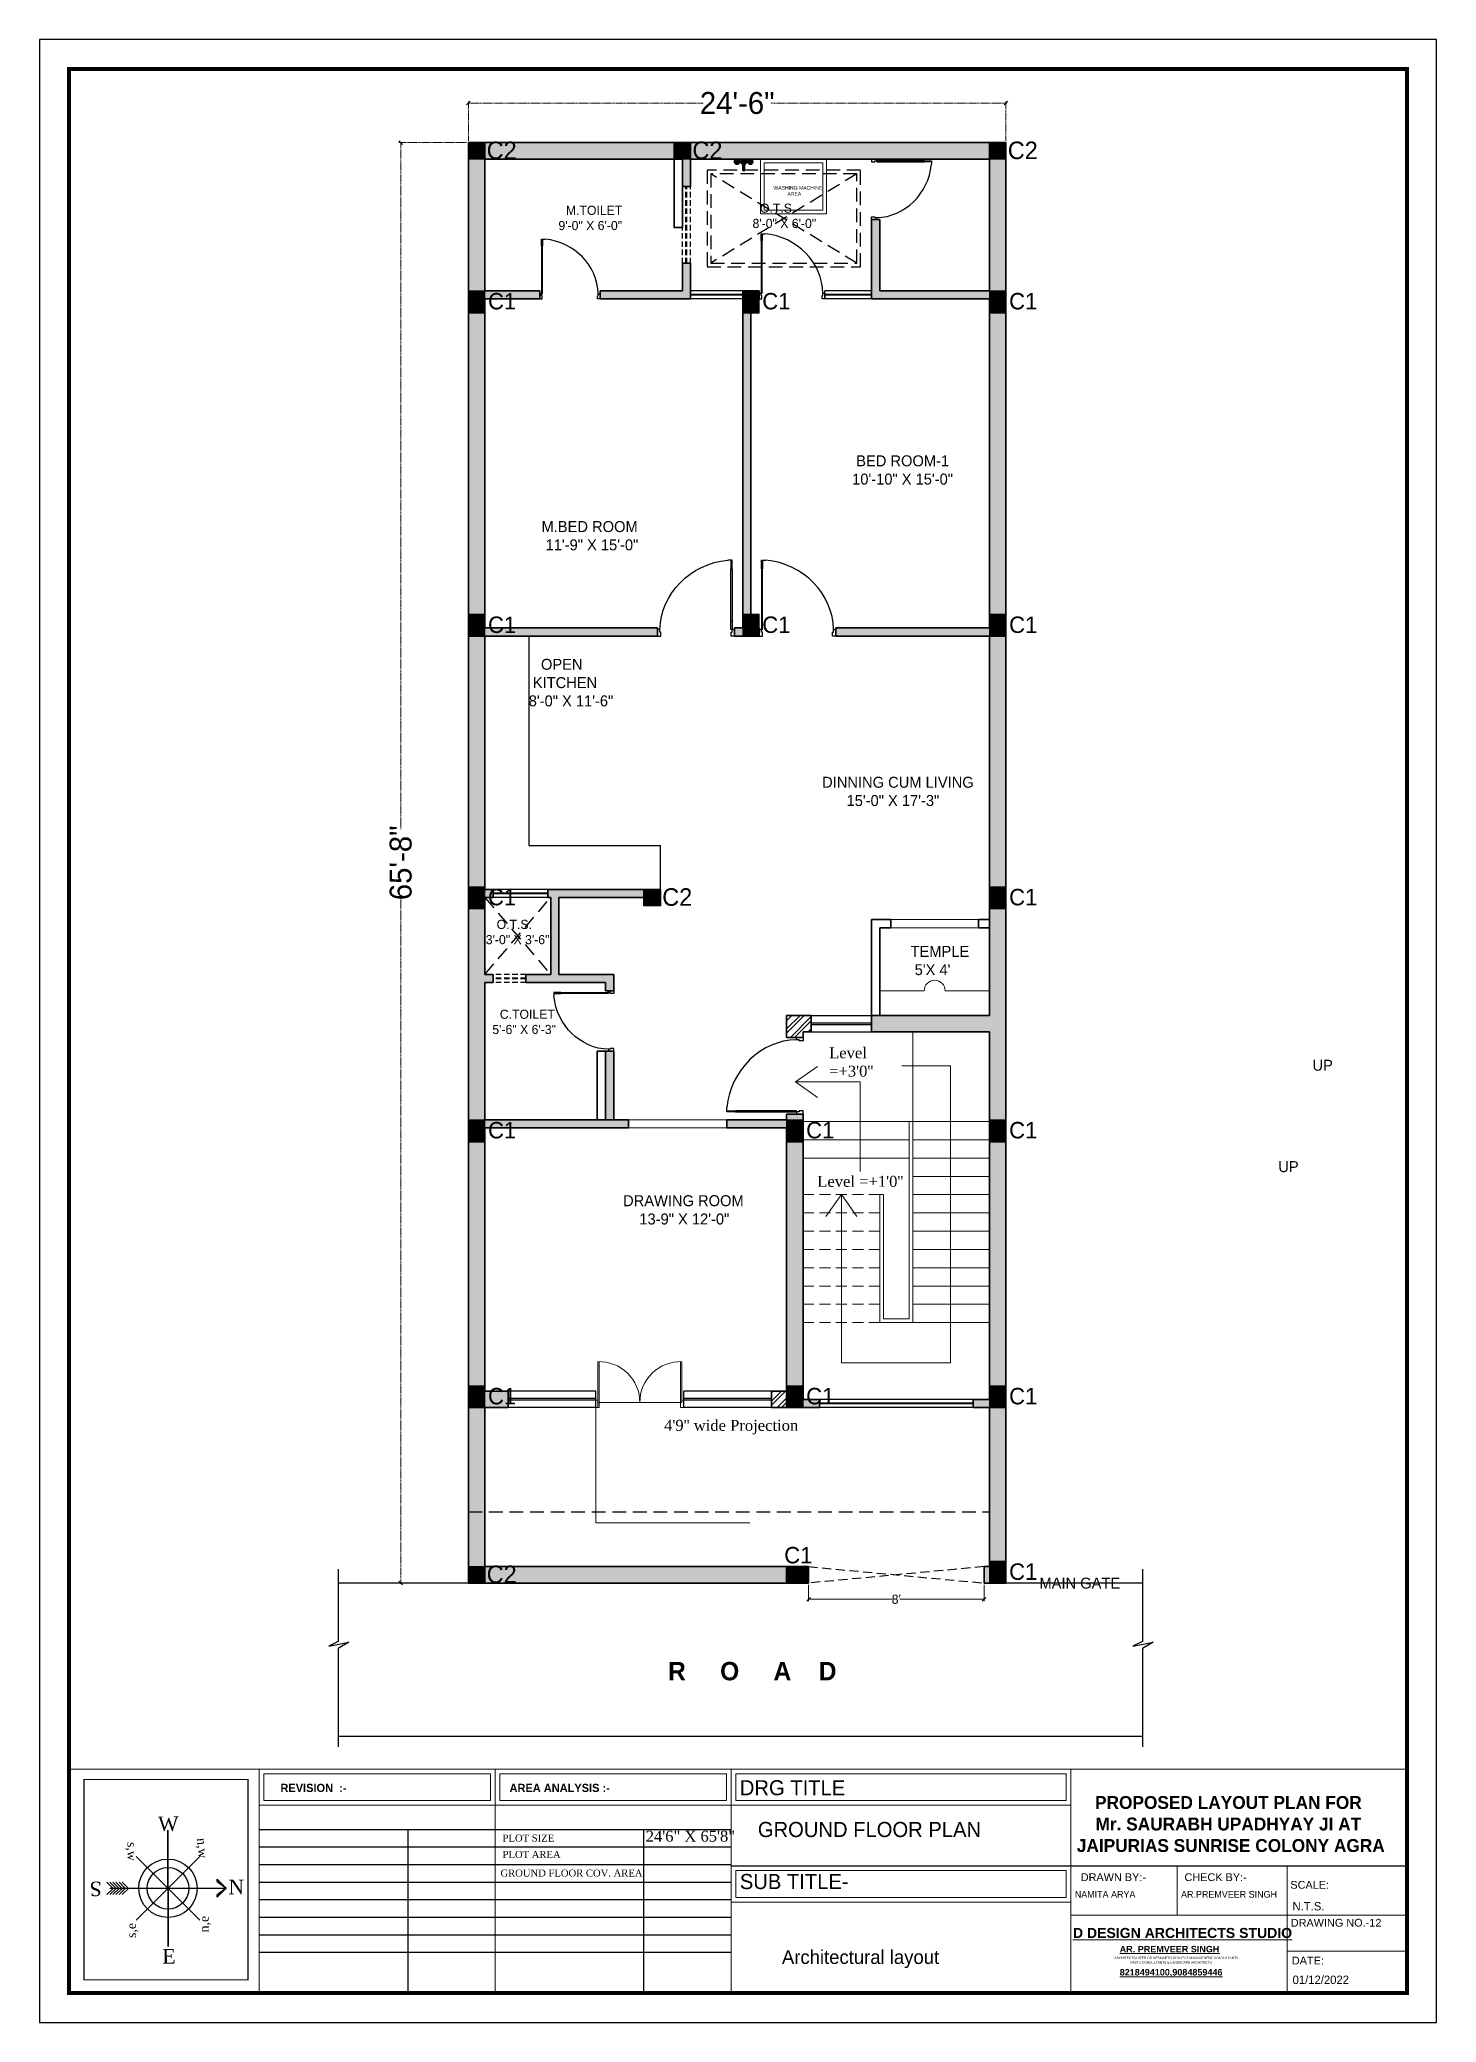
# Model space of a CAD drawing. Header units: millimetres. Extents: x -6808 to 215771, y -89660 to -16303.
# Drawn here: x 112082 to 112846, y -47984 to -46899 of the extents above; entities that cross this region are included whole.
import ezdxf

# ---------------------------------------------------------------- set-up
doc = ezdxf.new("R2010")
doc.units = ezdxf.units.MM
doc.header["$PDMODE"] = 35
doc.linetypes.add('ACAD_ISO10W100', pattern=[18, 12, -3, 0, -3])
doc.linetypes.add('DASHED', pattern=[0.75, 0.5, -0.25])
doc.layers.get('0').update_dxf_attribs({"color": 8})
for name, color, linetype, lineweight, true_color in [('AR.furniture', 7, 'Continuous', 35, 0x009e9e), ('furniture layout', 7, 'Continuous', 25, 0x006161), ('wall hatch', 7, 'Continuous', 9, 0x4a4a4a)]:
    doc.layers.add(name, color=color, linetype=linetype, lineweight=lineweight, true_color=true_color)
for name, color, linetype, lineweight in [('col.center', 5, 'ACAD_ISO10W100', 15), ('column', 5, 'Continuous', 30), ('dim2', 6, 'Continuous', 20), ('door', 5, 'Continuous', 9), ('FORMAT LAAYER', 250, 'Continuous', 13), ('LANDSCAPE', 103, 'Continuous', 18), ('Projection', 190, 'DASHED', 25), ('railing', 190, 'Continuous', 13), ('STAIR', 252, 'Continuous', 15), ('text', 7, 'Continuous', 25), ('wall', 7, 'Continuous', 35), ('wokg dim', 152, 'DASHED', 18)]:
    doc.layers.add(name, color=color, linetype=linetype, lineweight=lineweight)
for name, color, linetype in [('FORMAT', 7, 'Continuous'), ('NET 01', 8, 'Continuous'), ('WAL', 7, 'Continuous'), ('WIN', 5, 'Continuous')]:
    doc.layers.add(name, color=color, linetype=linetype)
doc.styles.add('cdim', font='arial.ttf')
doc.styles.add('HYPERMARTBORA0$0$SANSSERIFBOLD', font='sasb____.pfb', dxfattribs={"height": 0.2})
doc.styles.add('SAJ', font='eurr____.ttf')
doc.styles.get("Standard").update_dxf_attribs({"font": 'times.ttf'})
doc.styles.add('working', font='swissl.ttf')
doc.dimstyles.new('SAJ', dxfattribs={"dimtxt": 5, "dimasz": 2, "dimexe": 1, "dimexo": 1, "dimgap": 0.09375, "dimtad": 0, "dimdec": 1, "dimzin": 0, "dimdsep": 46, "dimlunit": 4, "dimtxsty": 'SAJ', "dimblk": 'OBLIQUE', "dimcen": 0.125, "dimdle": 0.375, "dimadec": 0, "dimazin": 0, "dimtfac": 1, "dimtdec": 1, "dimtofl": 0, "dimtmove": 0, "dimatfit": 3, "dimldrblk": 'OBLIQUE', "dimfxl": 1, "dimtolj": 1, "dimtzin": 0, "dimlwd": 5, "dimlwe": 5, "dimarcsym": 1})
pattern_1 = [(45, (2981.456, 67.5173), (-3.36759605, 3.36759605), []), (45, (2983.701, 67.5173), (-3.36759605, 3.36759605), [])]

msp = doc.modelspace()

# ---------------------------------------------------------------- texts
for s, height, rotation, p in [('W', 7.912, 0.070059, (112147.11, -47879.335)), ('s,w', 4.999, 270.070059, (112130.365, -47885.379)), ('n,w', 4.999, 275.294842, (112168.442, -47883.394)), ('S', 7.912, 180.070059, (112116.345, -47907.076)), ('s,e', 4.999, 90.070059, (112135.096, -47937.86)), ('n,e', 4.999, 90.070059, (112174.869, -47934.808)), ('E', 7.912, 0.070059, (112149.496, -47951.846))]:
    msp.add_text(s, height=height, rotation=rotation).set_placement(p)
at = {"layer": 'col.center', "linetype": 'ByBlock', "char_height": 9, "width": 293.6941, "attachment_point": 1, "style": 'SAJ'}
for insert in [(112327.625, -47037.946), (112477.625, -47037.946), (112612.625, -47037.946), (112327.625, -47214.946), (112477.625, -47214.946), (112612.625, -47214.946), (112327.625, -47363.946), (112612.625, -47363.946), (112327.625, -47491.446), (112501.625, -47491.446), (112612.625, -47491.446), (112327.625, -47636.946), (112501.625, -47636.946), (112612.625, -47636.946), (112489.625, -47723.946), (112612.625, -47732.946)]:
    msp.add_mtext('\\A1;{\\fCentury Gothic|b0|i0|c0|p34;C1}', dxfattribs=dict(at, insert=insert))
at = {"layer": 'FORMAT', "lineweight": 13, "style": 'working'}
for s, height, p in [('DRAWN BY:-', 4.2576, (112651.784, -47906.741)), (' CHECK BY:-', 4.25764, (112706.867, -47906.741)), ('SCALE:', 4.2576, (112766.419, -47910.928)), ('DRAWING NO.-12', 4.25764, (112766.644, -47931.665)), ('DATE:', 4.2576, (112767.244, -47952.348))]:
    msp.add_text(s, height=height, dxfattribs=at).set_placement(p)
at = {"layer": 'FORMAT', "style": 'cdim'}
for s, insert, char_height, width, attachment_point in [('\\A1;{\\fCentury Gothic|b1|i0|c0|p34;REVISION  :-}', (112214.101, -47853.519), 4.50194, 99.40447, 1), ('\\A1;{\\fCentury Gothic|b1|i0|c0|p34;AREA ANALYSIS :-}', (112339.39, -47853.519), 4.50194, 99.40447, 1), ('\\A1;{\\fDilleniaUPC|b1|i0|c0|p18;PROPOSED LAYOUT PLAN FOR \\PMr. SAURABH UPADHYAY JI AT \\P JAIPURIAS SUNRISE COLONY AGRA}', (112732.528, -47875.577), 7.06187, 177.40877, 5)]:
    msp.add_mtext(s, dxfattribs=dict(at, insert=insert, char_height=char_height, width=width, attachment_point=attachment_point))
at = {"layer": 'FORMAT', "ltscale": 2, "attachment_point": 1, "style": 'SAJ'}
for s, insert, char_height, width in [('\\A1;{\\fCentury Gothic|b0|i0|c0|p34;DRG TITLE}', (112465.334, -47851.538), 8.25836, 191.48142), ('\\A1;{\\fCentury Gothic|b0|i0|c0|p34;GROUND FLOOR PLAN}', (112475.179, -47874.388), 8.25836, 191.48142), ('\\A1;{\\fCentury Gothic|b0|i0|c0|p34;SUB TITLE-}', (112465.331, -47902.866), 8.25836, 191.48142), ('\\A1;{\\fShonar Bangla|b0|i0|c0|p34;NAMITA ARYA}', (112648.524, -47912.145), 3.65867, 186.55052), ('\\A1;{\\fShonar Bangla|b0|i0|c0|p34;AR.PREMVEER SINGH}', (112706.645, -47912.145), 3.65867, 186.55052), ('\\A1;{\\fShonar Bangla|b0|i0|c0|p34;N.T.S.}', (112767.631, -47918.182), 4.60846, 119.67589), ('\\A1;{\\fCentury Gothic|b0|i0|c0|p34;Architectural layout}', (112488.374, -47944.54), 7.56, 244.74508), ('\\A1;{\\fShonar Bangla|b0|i0|c0|p34;01/12/2022}', (112767.631, -47958.448), 4.60846, 119.67589)]:
    msp.add_mtext(s, dxfattribs=dict(at, insert=insert, char_height=char_height, width=width))
at = {"layer": 'FORMAT', "lineweight": 13, "attachment_point": 1, "style": 'working'}
for s, insert, char_height, width in [('\\A1;{\\fBook Antiqua|b0|i0|c0|p18;PLOT SIZE}', (112335.59, -47881.28), 3.84038, 99.40447), ('\\A1;{\\fBook Antiqua|b0|i0|c0|p18;24\'6" X 65\'8"}', (112413.881, -47879.202), 5.98638, 154.95147), ('\\A1;{\\fBook Antiqua|b0|i0|c0|p18;PLOT AREA}', (112335.59, -47890.263), 3.84038, 99.40447), ('\\A1;{\\fBook Antiqua|b0|i0|c0|p18;GROUND FLOOR COV. AREA}', (112334.429, -47900.436), 3.84038, 99.40447)]:
    msp.add_mtext(s, dxfattribs=dict(at, insert=insert, char_height=char_height, width=width))
at = {"layer": 'FORMAT LAAYER', "color": 0, "lineweight": 13}
for s, height, style, p in [('%%UD DESIGN ARCHITECTS STUDIO', 5.4966, 'HYPERMARTBORA0$0$SANSSERIFBOLD', (112647.515, -47937.871)), ('ARCHITECTS,INTERIOR DESIGNERS,PROJECT MANAGEMENT CONSULTANTS,', 1.28401, 'working', (112670.246, -47949.442)), ('%%UAR. PREMVEER SINGH', 3.53004, 'HYPERMARTBORA0$0$SANSSERIFBOLD', (112673.087, -47945.714)), ('VASTU CONSULTANTS & LANDSCAPE ARCHITECTS', 1.28401, 'working', (112678.742, -47951.894)), ('%%U8218494100,9084859446', 3.53004, 'HYPERMARTBORA0$0$SANSSERIFBOLD', (112673.087, -47958.386))]:
    msp.add_text(s, height=height, dxfattribs=dict(at, style=style)).set_placement(p)
at = {"layer": 'FORMAT LAAYER', "linetype": 'ByBlock', "insert": (112457.154, -47786.833), "char_height": 10.08, "width": 351.4658, "attachment_point": 2, "style": 'SAJ'}
msp.add_mtext('\\A1;{\\fCentury Gothic|b1|i0|c0|p34;        R     O     A    D }', dxfattribs=at)
at = {"layer": 'Projection', "color": 1}
msp.add_text('N', height=7.912, rotation=0.070059, dxfattribs=at).set_placement((112185.629, -47913.933))
at = {"layer": 'text', "ltscale": 2, "style": 'SAJ'}
for s, insert, char_height, width, attachment_point in [('\\A1;{\\fCentury Gothic|b0|i0|c0|p34;  WASHING MACHINE\\P            AREA}', (112482.193, -46979.397), 2, 244.74508, 1), ('\\A1;{\\fCentury Gothic|b0|i0|c0|p34; \\H0.83333x; M.TOILET\\P9\'-0" X 6\'-0"}', (112366.131, -46990.236), 6, 244.74508, 1), ('\\A1;{\\fCentury Gothic|b0|i0|c0|p34; \\H0.83333x; O.T.S.\\P8\'-0" X 6\'-0"}', (112472.269, -46989.059), 6, 244.74508, 1), ('\\A1;{\\fCentury Gothic|b0|i0|c0|p34; BED ROOM-1\\P10\'-10" X 15\'-0"}', (112526.754, -47126.776), 6, 67.51856, 1), ('\\A1;{\\fCentury Gothic|b0|i0|c0|p34; M.BED ROOM\\P  11\'-9" X 15\'-0"}', (112354.656, -47162.747), 6, 244.74508, 1), ('\\A1;{\\fCentury Gothic|b0|i0|c0|p34;   OPEN\\P KITCHEN\\P8\'-0" X 11\'-6"}', (112349.894, -47238.108), 6, 244.74508, 1), ('\\A1;{\\fCentury Gothic|b0|i0|c0|p34;   DINNING CUM LIVING\\P         15\'-0" X 17\'-3"}', (112503.649, -47302.622), 6, 115.0205, 1), ('\\A1;{\\fCentury Gothic|b0|i0|c0|p34; \\H0.83333x;  O.T.S.\\P3\'-0" X 3\'-6"}', (112326.394, -47380.88), 6, 244.74508, 1), ("\\A1;{\\fCentury Gothic|b0|i0|c0|p34;   TEMPLE\\P    5'X 4'}", (112552.03, -47395.147), 6, 244.74508, 1), ('\\A1;{\\fCentury Gothic|b0|i0|c0|p34; \\H0.83333x; C.TOILET\\P5\'-6" X 6\'-3"}', (112329.983, -47430.029), 6, 244.74508, 1), ('\\A1;{\\fCentury Gothic|b0|i0|c0|p34;UP}', (112789.665, -47457.413), 6, 244.74508, 3), ('\\A1;{\\fCentury Gothic|b0|i0|c0|p34;UP}', (112770.984, -47512.904), 6, 244.74508, 3), ('\\A1;{\\fCentury Gothic|b0|i0|c0|p34; DRAWING ROOM\\P     13-9" X 12\'-0"}', (112399.254, -47531.534), 6, 244.74508, 1), ('\\A1;{\\fCentury Gothic|b0|i0|c0|p34;MAIN GATE}', (112673.339, -47740.743), 6, 244.74508, 3)]:
    msp.add_mtext(s, dxfattribs=dict(at, insert=insert, char_height=char_height, width=width, attachment_point=attachment_point))
at = {"layer": 'WAL', "char_height": 6, "attachment_point": 1}
for s, insert, width in [("\\A1;Level =+3'0''", (112514.189, -47450.656), 31.11068), ("\\A1;Level =+1'0''", (112507.704, -47520.946), 87.64536), ("\\A1;4'9'' wide Projection", (112423.924, -47654.431), 78.71621)]:
    msp.add_mtext(s, dxfattribs=dict(at, insert=insert, width=width))

# ---------------------------------------------------------------- blocks, each defined once
blk = doc.blocks.new('_Oblique')
at = {"color": 0, "linetype": 'ByBlock', "lineweight": -2}
blk.add_line((-0.5, -0.5), (0.5, 0.5), dxfattribs=at)
blk = doc.blocks.new('*D1500')
at = {"layer": 'Defpoints', "color": 0, "transparency": 16777216}
for p in [(112610.9, -46934.1), (112316.9, -46955.7), (112610.9, -46955.7)]:
    blk.add_point(p, dxfattribs=at)
at = {"layer": 'dim2', "color": 0, "linetype": 'DASHED', "lineweight": 5, "transparency": 16777216}
for p, q in [((112316.5, -46934.1), (112445.4, -46934.1)), ((112316.9, -46954.7), (112316.9, -46933.1)), ((112611.3, -46934.1), (112482.3, -46934.1)), ((112610.9, -46954.7), (112610.9, -46933.1))]:
    blk.add_line(p, q, dxfattribs=at)
at = {"layer": 'dim2', "color": 0, "lineweight": 5, "transparency": 16777216, "xscale": 2, "yscale": 2, "zscale": 2, "rotation": 180}
blk.add_blockref('_Oblique', (112316.9, -46934.1), dxfattribs=at)
at = {"layer": 'dim2', "color": 0, "lineweight": 5, "transparency": 16777216, "xscale": 2, "yscale": 2, "zscale": 2}
blk.add_blockref('_Oblique', (112610.9, -46934.1), dxfattribs=at)
at = {"layer": 'dim2', "color": 0, "transparency": 16777216, "insert": (112463.9, -46934.1), "char_height": 12, "attachment_point": 5, "style": 'SAJ'}
blk.add_mtext('\\A1;24\'-6"', dxfattribs=at)
blk = doc.blocks.new('*D1501')
at = {"layer": 'Defpoints', "color": 0, "transparency": 16777216}
for p in [(112316.9, -46955.7), (112279.9, -47743.7), (112316.9, -47743.7)]:
    blk.add_point(p, dxfattribs=at)
at = {"layer": 'dim2', "color": 0, "linetype": 'DASHED', "lineweight": 5, "transparency": 16777216}
for p, q in [((112315.9, -46955.7), (112278.9, -46955.7)), ((112279.9, -46955.3), (112279.9, -47331.3)), ((112279.9, -47744.1), (112279.9, -47368.1)), ((112315.9, -47743.7), (112278.9, -47743.7))]:
    blk.add_line(p, q, dxfattribs=at)
at = {"layer": 'dim2', "color": 0, "lineweight": 5, "transparency": 16777216, "xscale": 2, "yscale": 2, "zscale": 2}
for p, rotation in [((112279.9, -46955.7), 90), ((112279.9, -47743.7), 270)]:
    blk.add_blockref('_Oblique', p, dxfattribs=dict(at, rotation=rotation))
at = {"layer": 'dim2', "color": 0, "transparency": 16777216, "insert": (112279.9, -47349.7), "char_height": 12, "attachment_point": 5, "rotation": 90, "style": 'SAJ'}
blk.add_mtext('\\A1;65\'-8"', dxfattribs=at)
blk = doc.blocks.new('QEWFWE')
at = {"layer": 'NET 01'}
for p, q in [((238503.45, 15011.85), (238503.45, 15015.77)), ((238503.45, 15015.77), (238505.41, 15015.77)), ((238503.98, 15015.77), (238503.98, 15011.85)), ((238503.98, 15011.85), (238503.45, 15011.85)), ((238503.45, 15011.85), (238503.45, 14988.32)), ((238503.98, 14988.32), (238503.98, 15011.85)), ((238503.45, 14988.32), (238503.45, 14984.4)), ((238503.98, 14988.32), (238503.45, 14988.32)), ((238503.98, 14984.4), (238503.98, 14988.32)), ((238503.45, 14984.4), (238503.98, 14984.4))]:
    blk.add_line(p, q, dxfattribs=at)
for points in [[(238503.45, 14984.4), (238502.4, 14984.4), (238502.4, 14981.4), (238503.9, 14981.4), (238503.9, 14982.9), (238503.9, 14983.2), (238503.45, 14983.2)], [(238536.02, 14984.4), (238537.07, 14984.4), (238537.07, 14981.4), (238535.57, 14981.4), (238535.57, 14982.9), (238535.57, 14983.2), (238536.02, 14983.2)]]:
    blk.add_lwpolyline(points, close=True, dxfattribs=at)
blk.add_ellipse((238504.18, 14985.62), major_axis=(-29.27, 13.54), ratio=0.925766, start_param=-2.718612, end_param=-1.204625, dxfattribs=at)
blk = doc.blocks.new('A$C2AC05335')
at = {"layer": 'door'}
for p, q in [((2.2, 0), (2.2, 30.3)), ((3.1, 30.3), (3.1, 0)), ((56.9, 30.3), (56.9, 3.3)), ((57.8, 3.3), (57.8, 30.3)), ((1, 5), (2.2, 5)), ((1, 5), (1, 0)), ((3.1, 0), (1, 0)), ((2.2, 5), (2.2, 3.3)), ((2.2, 3.3), (3.1, 3.3)), ((3.1, 3.3), (3.1, 0)), ((3.1, 3.3), (56.9, 3.3)), ((57.8, 3.3), (56.9, 3.3)), ((56.9, 3.3), (56.9, 0)), ((56.9, 0), (59, 0)), ((59, 5), (57.8, 5)), ((57.8, 5), (57.8, 3.3)), ((59, 5), (59, 0))]:
    blk.add_line(p, q, dxfattribs=at)
for centre, start, end in [((3.1, 3.5), 359.7055, 91.88), ((56.9, 3.5), 88.12, 180.2945)]:
    blk.add_arc(centre, 26.9, start, end, dxfattribs=at)
blk = doc.blocks.new('*D1499')
at = {"layer": 'Defpoints', "color": 0, "transparency": 16777216}
for p in [(112502.9, -47743.7), (112598.9, -47743.7), (112502.9, -47752.6)]:
    blk.add_point(p, dxfattribs=at)
at = {"layer": 'wall', "color": 0, "lineweight": 5, "transparency": 16777216}
for p, q in [((112502.9, -47744.7), (112502.9, -47753.6)), ((112598.9, -47744.7), (112598.9, -47753.6)), ((112502.5, -47752.6), (112548.8, -47752.6)), ((112599.3, -47752.6), (112552.9, -47752.6))]:
    blk.add_line(p, q, dxfattribs=at)
at = {"layer": 'wall', "color": 0, "lineweight": 5, "transparency": 16777216, "xscale": 2, "yscale": 2, "zscale": 2, "rotation": 180}
blk.add_blockref('_Oblique', (112502.9, -47752.6), dxfattribs=at)
at = {"layer": 'wall', "color": 0, "lineweight": 5, "transparency": 16777216, "xscale": 2, "yscale": 2, "zscale": 2}
blk.add_blockref('_Oblique', (112598.9, -47752.6), dxfattribs=at)
at = {"layer": 'wall', "color": 0, "transparency": 16777216, "insert": (112550.9, -47752.6), "char_height": 5, "attachment_point": 5, "style": 'SAJ'}
blk.add_mtext("\\A1;8'", dxfattribs=at)
blk = doc.blocks.new('A$C32B276F4')
at = {"layer": 'column'}
blk.add_hatch(color=256, dxfattribs=at).paths.add_polyline_path([(9, 0), (9, 9), (0, 9), (0, 0)])
for p, q in [((0, 0), (0, 9)), ((0, 9), (9, 9)), ((9, 0), (0, 0)), ((9, 9), (9, 0))]:
    blk.add_line(p, q, dxfattribs=at)
at = {"layer": 'col.center', "linetype": 'ByBlock', "insert": (10, 9.6), "char_height": 9.6, "width": 293.694, "attachment_point": 1, "style": 'SAJ'}
blk.add_mtext('\\A1;{\\fCentury Gothic|b0|i0|c0|p34;C2}', dxfattribs=at)
blk = doc.blocks.new('c1')
at = {"layer": 'column'}
blk.add_hatch(color=256, dxfattribs=at).paths.add_polyline_path([(58376.5, -43564.4), (58385.5, -43564.4), (58385.5, -43552.4), (58376.5, -43552.4)])
for p, q in [((58376.5, -43552.4), (58376.5, -43564.4)), ((58376.5, -43552.4), (58385.5, -43552.4)), ((58385.5, -43564.4), (58385.5, -43552.4)), ((58376.5, -43564.4), (58385.5, -43564.4))]:
    blk.add_line(p, q, dxfattribs=at)
blk = doc.blocks.new('CVGDRF')
at = {"layer": 'AR.furniture'}
for p, q in [((91947.5, -21895.6), (91947.2, -21895.6)), ((91947.5, -21895.9), (91947.2, -21895.9)), ((91947.8, -21895.3), (91947.8, -21895)), ((91947.8, -21896.2), (91947.8, -21896.5)), ((91948.1, -21895.3), (91948.1, -21895)), ((91948.1, -21896.2), (91948.1, -21896.5)), ((91948.4, -21895.6), (91948.7, -21895.6)), ((91948.4, -21895.9), (91948.7, -21895.9)), ((91951.1, -21891.3), (91951.1, -21894.9)), ((91952.1, -21894.9), (91952.1, -21891.3)), ((91954.7, -21895.6), (91954.4, -21895.6)), ((91954.7, -21895.9), (91954.4, -21895.9)), ((91955.1, -21895.3), (91955.1, -21895)), ((91955.1, -21896.2), (91955.1, -21896.5)), ((91955.3, -21895.3), (91955.3, -21895)), ((91955.3, -21896.2), (91955.3, -21896.5)), ((91955.7, -21895.6), (91955.9, -21895.6)), ((91955.7, -21895.9), (91955.9, -21895.9))]:
    blk.add_line(p, q, dxfattribs=at)
for centre, radius in [((91947.9, -21895.8), 1.38), ((91946.9, -21895.8), 0.28), ((91947.9, -21895.8), 0.5), ((91947.9, -21894.8), 0.28), ((91947.9, -21896.8), 0.28), ((91948.9, -21895.8), 0.28), ((91951.6, -21895.8), 0.5), ((91955.2, -21895.8), 1.38), ((91954.2, -21895.8), 0.28), ((91955.2, -21895.8), 0.5), ((91955.2, -21894.8), 0.28), ((91955.2, -21896.8), 0.28), ((91956.2, -21895.8), 0.28)]:
    blk.add_circle(centre, radius, dxfattribs=at)
for centre, radius, start, end in [((91947.9, -21895.8), 1, 105.2407, 164.2093), ((91947.9, -21895.8), 1, 196.2342, 253.9047), ((91947.9, -21895.8), 1, 16.4413, 74.0789), ((91947.9, -21895.8), 1, 286.12, 344.0884), ((91951.6, -21895.8), 1.5, 109.6514, 70.3603), ((91951.6, -21895.8), 1, 120.3431, 59.7554), ((91951.6, -21891.3), 0.5, 0, 180), ((91955.2, -21895.8), 1, 106.12, 164.0884), ((91955.2, -21895.8), 1, 196.4413, 254.0789), ((91955.2, -21895.8), 1, 16.2342, 73.9047), ((91955.2, -21895.8), 1, 285.2407, 344.2093)]:
    blk.add_arc(centre, radius, start, end, dxfattribs=at)

# ---------------------------------------------------------------- dimensions: what is measured, and where the dimension line sits
at = {"layer": 'dim2'}
dim = msp.add_aligned_dim(p1=(112316.894, -46955.714), p2=(112610.894, -46955.714), distance=21.574, dimstyle='SAJ', override={"dimtxt": 12}, dxfattribs=at)
dim.commit()
dim.dimension.update_dxf_attribs({"geometry": '*D1500', "text_midpoint": (112463.894, -46934.14)})
dim = msp.add_linear_dim(base=(112279.908, -47743.714), p1=(112316.894, -46955.714), p2=(112316.894, -47743.714), angle=270, dimstyle='SAJ', override={"dimtxt": 12}, dxfattribs=at)
dim.commit()
dim.dimension.update_dxf_attribs({"geometry": '*D1501', "text_midpoint": (112279.908, -47349.714), "dimtype": 161})
at = {"layer": 'wall'}
dim = msp.add_aligned_dim(p1=(112598.894, -47743.714), p2=(112502.894, -47743.714), distance=8.853, dimstyle='SAJ', override={"dimfxl": 4}, dxfattribs=at)
dim.commit()
dim.dimension.update_dxf_attribs({"geometry": '*D1499', "text_midpoint": (112550.894, -47752.567)})

# ---------------------------------------------------------------- hatches: boundary and pattern name
at = {"layer": 'wall hatch', "lineweight": 13}
for points in [[(112610.894, -46955.714), (112316.894, -46955.714), (112316.894, -47647.714), (112338.644, -47647.714), (112338.644, -47638.714), (112325.894, -47638.714), (112325.894, -47494.714), (112404.445, -47494.714), (112404.445, -47490.214), (112325.894, -47490.214), (112325.894, -47415.214), (112330.394, -47415.214), (112330.394, -47410.714), (112325.894, -47410.714), (112325.894, -47368.714), (112330.394, -47368.714), (112330.394, -47364.214), (112325.894, -47364.214), (112325.894, -47225.714), (112420.394, -47225.714), (112420.394, -47221.214), (112325.894, -47221.214), (112325.894, -47041.214), (112355.894, -47041.214), (112355.894, -47036.714), (112325.894, -47036.714), (112325.894, -47029.714), (112325.894, -46964.714), (112433.894, -46964.714), (112433.894, -46979.714), (112438.394, -46979.714), (112438.394, -46964.714), (112601.894, -46964.714), (112601.894, -47036.714), (112541.894, -47036.714), (112541.894, -46997.714), (112537.394, -46997.714), (112537.394, -47041.214), (112601.894, -47041.214), (112601.894, -47077.214), (112601.894, -47221.214), (112517.894, -47221.214), (112517.894, -47225.714), (112601.894, -47225.714), (112601.894, -47433.214), (112537.394, -47433.214), (112537.394, -47442.214), (112601.894, -47442.214), (112601.894, -47643.214), (112592.894, -47643.214), (112592.894, -47647.714), (112610.894, -47647.714)], [(112438.394, -47021.714), (112433.894, -47021.714), (112433.894, -47036.714), (112388.894, -47036.714), (112388.894, -47041.214), (112438.394, -47041.214)], [(112471.394, -47041.214), (112475.894, -47041.214), (112475.894, -47036.714), (112466.894, -47036.714), (112466.894, -47221.214), (112462.394, -47221.214), (112462.394, -47225.714), (112475.894, -47225.714), (112475.894, -47221.214), (112471.394, -47221.214)], [(112421.894, -47364.214), (112360.394, -47364.214), (112360.394, -47368.714), (112361.894, -47368.714), (112361.894, -47410.714), (112348.394, -47410.714), (112348.394, -47415.214), (112391.894, -47415.214), (112391.894, -47419.714), (112396.394, -47419.714), (112396.394, -47410.714), (112366.394, -47410.714), (112366.394, -47368.714), (112421.894, -47368.714)], [(112396.394, -47452.714), (112391.894, -47452.714), (112391.894, -47490.214), (112396.394, -47490.214)], [(112499.894, -47487.214), (112496.26, -47487.214), (112490.894, -47487.214), (112490.894, -47490.214), (112458.305, -47490.214), (112458.305, -47494.714), (112490.894, -47494.714), (112490.894, -47647.714), (112508.894, -47647.714), (112508.894, -47643.214), (112499.894, -47643.214)], [(112325.894, -47647.714), (112316.894, -47647.714), (112316.894, -47743.714), (112490.894, -47743.714), (112490.894, -47734.714), (112325.894, -47734.714)], [(112610.894, -47647.714), (112601.894, -47647.714), (112601.894, -47734.714), (112598.894, -47734.714), (112598.894, -47743.714), (112610.894, -47743.714)]]:
    msp.add_hatch(color=256, dxfattribs=at).paths.add_polyline_path(points)
at = {"layer": 'wokg dim', "linetype": 'Continuous'}
h = msp.add_hatch(dxfattribs=at)
h.set_pattern_fill('ANSI32', color=1, scale=0.5)
h.set_pattern_definition(pattern_1)
h.paths.add_polyline_path([(112504.394, -47433.214), (112490.894, -47433.214), (112490.894, -47442.214), (112490.894, -47445.214), (112499.894, -47445.214), (112499.894, -47442.214), (112504.394, -47442.214)])
h = msp.add_hatch(dxfattribs=at)
h.set_pattern_fill('ANSI32', color=1, scale=0.5)
h.set_pattern_definition(pattern_1)
h.paths.add_polyline_path([(112490.894, -47638.714), (112482.644, -47638.714), (112482.644, -47647.714), (112490.894, -47647.714)])
at = {"layer": 'wokg dim'}
h = msp.add_hatch(color=252, dxfattribs=at)
h.dxf.hatch_style = 1
h.paths.add_polyline_path([(112502.894, -47734.714), (112490.894, -47734.714), (112490.894, -47743.714), (112502.894, -47743.714)])

# ---------------------------------------------------------------- linework, layer by layer
for p, q in [((112349.894, -47225.714), (112349.894, -47340.214)), ((112349.894, -47340.214), (112421.894, -47340.214)), ((112421.894, -47364.214), (112421.894, -47340.214))]:
    msp.add_line(p, q)
at = {"linetype": 'ByBlock', "lineweight": 20}
for p, q in [((112547.894, -47380.714), (112595.894, -47380.714)), ((112547.894, -47385.214), (112595.894, -47385.214)), ((112404.445, -47490.214), (112458.305, -47490.214)), ((112458.305, -47494.714), (112404.445, -47494.714)), ((112458.305, -47490.214), (112462.254, -47490.214)), ((112462.254, -47494.714), (112458.305, -47494.714))]:
    msp.add_line(p, q, dxfattribs=at)
at = {"lineweight": 5}
for p, q in [((112541.894, -47419.714), (112566.137, -47419.714)), ((112577.651, -47419.714), (112601.894, -47419.714))]:
    msp.add_line(p, q, dxfattribs=at)
at = {"linetype": 'DASHED', "ltscale": 10}
for p, q in [((112502.894, -47734.714), (112598.894, -47743.714)), ((112598.894, -47734.714), (112502.894, -47743.714))]:
    msp.add_line(p, q, dxfattribs=at)
at = {"lineweight": -3}
for p, q in [((112135.127, -47893.264), (112170.065, -47928.116)), ((112135.17, -47928.158), (112170.022, -47893.221))]:
    msp.add_line(p, q, dxfattribs=at)
for points in [[(112245.69, -47736.197), (112245.69, -47775.755), (112240.516, -47778.151), (112251.552, -47775.965), (112245.722, -47779.421), (112245.722, -47833.338)], [(112685.504, -47736.197), (112685.504, -47775.755), (112680.33, -47778.151), (112691.366, -47775.965), (112685.536, -47779.421), (112685.536, -47833.338)]]:
    msp.add_lwpolyline(points)
at = {"lineweight": 30}
for points in [[(112316.894, -47743.714), (112245.69, -47743.714)], [(112685.504, -47743.714), (112609.882, -47743.714)], [(112685.536, -47827.714), (112245.722, -47827.714)]]:
    msp.add_lwpolyline(points, dxfattribs=at)
at = {"lineweight": 5}
msp.add_arc((112571.894, -47419.714), 5.757, 0, 180, dxfattribs=at)
at = {"ltscale": 0.2}
for major_axis in [(-11.322, 11.294), (-8.058, 8.038)]:
    msp.add_ellipse((112152.596, -47910.69), major_axis=major_axis, ratio=1, start_param=3.92699082, end_param=10.21017612, dxfattribs=at)
at = {"layer": 'FORMAT', "lineweight": 18}
for p, q in [((112331.505, -47845.456), (112331.505, -47865.281)), ((112460.621, -47865.281), (112460.621, -47845.456))]:
    msp.add_line(p, q, dxfattribs=at)
at = {"layer": 'FORMAT', "linetype": 'ByBlock'}
for p, q in [((112202.905, -47878.448), (112460.621, -47878.448)), ((112202.905, -47888.052), (112460.621, -47888.052)), ((112202.905, -47897.656), (112460.621, -47897.656)), ((112202.905, -47907.261), (112460.621, -47907.261)), ((112202.905, -47916.865), (112460.621, -47916.865)), ((112202.905, -47926.469), (112460.621, -47926.469)), ((112202.905, -47936.073), (112460.621, -47936.073)), ((112202.905, -47945.677), (112460.621, -47945.677))]:
    msp.add_line(p, q, dxfattribs=at)
at = {"layer": 'FORMAT'}
for p, q in [((112283.936, -47967.948), (112283.936, -47878.448)), ((112412.794, -47967.948), (112412.794, -47878.448))]:
    msp.add_line(p, q, dxfattribs=at)
at = {"layer": 'FORMAT', "ltscale": 2}
msp.add_line((112460.621, -47898.42), (112830.179, -47898.42), dxfattribs=at)
at = {"layer": 'FORMAT', "lineweight": 13, "ltscale": 20}
for p, q in [((112704.515, -47898.42), (112704.515, -47925.361)), ((112764.685, -47945.027), (112830.179, -47945.027))]:
    msp.add_line(p, q, dxfattribs=at)
at = {"layer": 'FORMAT', "color": 0}
msp.add_lwpolyline([(112082.418, -46899.374), (112082.418, -47984.024), (112846.256, -47984.024), (112846.256, -46899.374)], close=True, dxfattribs=at)
msp.add_lwpolyline([(112082.418, -46899.374), (112082.418, -47984.024), (112846.256, -47984.024), (112846.256, -46899.374)], close=True, dxfattribs=at)
at = {"layer": 'FORMAT', "color": 0, "const_width": 2.24}
msp.add_lwpolyline([(112098.495, -46915.451), (112098.495, -47967.948), (112830.179, -47967.948), (112830.179, -46915.451)], close=True, dxfattribs=at)
msp.add_lwpolyline([(112098.495, -46915.451), (112098.495, -47967.948), (112830.179, -47967.948), (112830.179, -46915.451)], close=True, dxfattribs=at)
at = {"layer": 'FORMAT', "ltscale": 2, "const_width": 0.559}
for points in [[(112202.389, -47845.456), (112202.389, -47967.948), (112098.495, -47967.948), (112098.495, -47845.456), (112830.179, -47845.456)], [(112331.505, -47967.948), (112331.505, -47845.456)], [(112460.621, -47967.948), (112460.621, -47845.456)]]:
    msp.add_lwpolyline(points, dxfattribs=at)
at = {"layer": 'FORMAT', "ltscale": 2, "const_width": 0.601}
msp.add_lwpolyline([(112106.683, -47851.123), (112196.354, -47851.123), (112196.354, -47960.786), (112106.683, -47960.786)], close=True, dxfattribs=at)
at = {"layer": 'FORMAT', "lineweight": 18}
for points in [[(112646.437, -47865.281), (112202.389, -47865.281), (112202.389, -47845.456), (112646.437, -47845.456)], [(112646.437, -47845.456), (112646.437, -47865.281)]]:
    msp.add_lwpolyline(points, dxfattribs=at)
for points in [[(112204.949, -47848.017), (112328.945, -47848.017), (112328.945, -47862.721), (112204.949, -47862.721)], [(112334.065, -47848.017), (112458.061, -47848.017), (112458.061, -47862.721), (112334.065, -47862.721)], [(112463.181, -47848.017), (112643.877, -47848.017), (112643.877, -47862.721), (112463.181, -47862.721)], [(112460.621, -47898.42), (112646.437, -47898.42), (112646.437, -47918.244), (112460.621, -47918.244)], [(112463.181, -47900.98), (112643.877, -47900.98), (112643.877, -47915.684), (112463.181, -47915.684)]]:
    msp.add_lwpolyline(points, close=True, dxfattribs=at)
at = {"layer": 'FORMAT', "const_width": 0.559}
msp.add_lwpolyline([(112646.437, -47967.948), (112646.437, -47845.456)], dxfattribs=at)
at = {"layer": 'FORMAT', "color": 0, "lineweight": 13}
for points in [[(112764.685, -47967.948), (112764.685, -47898.42)], [(112646.437, -47925.361), (112830.179, -47925.361)]]:
    msp.add_lwpolyline(points, dxfattribs=at)
at = {"layer": 'furniture layout', "linetype": 'ByBlock', "lineweight": 13}
for points in [[(112476.721, -46964.714), (112512.721, -46964.714), (112512.721, -46994.714), (112476.721, -46994.714)], [(112478.721, -46966.714), (112510.721, -46966.714), (112510.721, -46992.714), (112478.721, -46992.714)]]:
    msp.add_lwpolyline(points, close=True, dxfattribs=at)
at = {"layer": 'LANDSCAPE'}
for p in [(112386.644, -47647.714), (112470.894, -47710.714)]:
    msp.add_line(p, (112386.644, -47710.714), dxfattribs=at)
at = {"layer": 'Projection', "ltscale": 15}
for p, q in [((112529.394, -47021.714), (112449.394, -46972.714)), ((112529.394, -46972.714), (112449.394, -47021.714)), ((112325.894, -47368.714), (112361.894, -47410.714)), ((112325.894, -47410.714), (112361.894, -47368.714)), ((112316.894, -47704.714), (112601.894, -47704.714))]:
    msp.add_line(p, q, dxfattribs=at)
for points in [[(112531.394, -46970.714), (112447.394, -46970.714), (112447.394, -47023.714), (112531.394, -47023.714)], [(112529.394, -46972.714), (112449.394, -46972.714), (112449.394, -47021.714), (112529.394, -47021.714)]]:
    msp.add_lwpolyline(points, close=True, dxfattribs=at)
at = {"layer": 'railing', "color": 1}
for p, q in [((112557.894, -47491.214), (112557.894, -47599.214)), ((112557.894, -47491.214), (112559.894, -47491.214)), ((112541.894, -47531.214), (112543.894, -47531.214)), ((112543.894, -47531.214), (112543.894, -47599.214)), ((112543.894, -47599.214), (112557.894, -47599.214))]:
    msp.add_line(p, q, dxfattribs=at)
at = {"layer": 'STAIR'}
for p, q in [((112559.894, -47491.214), (112559.894, -47442.214)), ((112580.543, -47460.821), (112553.929, -47460.821)), ((112580.543, -47623.176), (112580.543, -47460.821)), ((112557.894, -47491.214), (112499.894, -47491.214)), ((112559.894, -47491.214), (112601.894, -47491.214)), ((112559.894, -47491.214), (112559.894, -47601.214)), ((112557.894, -47501.214), (112499.894, -47501.214)), ((112559.894, -47501.214), (112601.894, -47501.214)), ((112557.894, -47511.214), (112499.894, -47511.214)), ((112559.894, -47511.214), (112601.894, -47511.214)), ((112559.894, -47521.214), (112601.894, -47521.214)), ((112541.894, -47531.214), (112541.894, -47601.214)), ((112559.894, -47531.214), (112601.894, -47531.214)), ((112559.894, -47541.214), (112601.894, -47541.214)), ((112559.894, -47551.214), (112601.894, -47551.214)), ((112559.894, -47561.214), (112601.894, -47561.214)), ((112559.894, -47571.214), (112601.894, -47571.214)), ((112559.894, -47581.214), (112601.894, -47581.214)), ((112559.894, -47591.214), (112601.894, -47591.214)), ((112541.894, -47601.214), (112559.894, -47601.214)), ((112559.894, -47601.214), (112601.894, -47601.214))]:
    msp.add_line(p, q, dxfattribs=at)
at = {"layer": 'STAIR', "linetype": 'DASHED', "ltscale": 12}
for p, q in [((112499.894, -47531.214), (112541.894, -47531.214)), ((112499.894, -47541.214), (112541.894, -47541.214)), ((112499.894, -47551.214), (112541.894, -47551.214)), ((112499.894, -47561.214), (112541.894, -47561.214)), ((112499.894, -47571.214), (112541.894, -47571.214)), ((112499.894, -47581.214), (112541.894, -47581.214)), ((112499.894, -47591.214), (112541.894, -47591.214)), ((112499.894, -47601.214), (112541.894, -47601.214))]:
    msp.add_line(p, q, dxfattribs=at)
at = {"layer": 'wall'}
for p, q in [((112610.894, -46955.714), (112316.894, -46955.714)), ((112316.894, -46955.714), (112316.894, -47743.714)), ((112433.894, -46964.714), (112325.894, -46964.714)), ((112325.894, -46964.714), (112325.894, -47029.714)), ((112325.894, -46964.714), (112325.894, -47029.714)), ((112601.894, -46964.714), (112438.394, -46964.714)), ((112456.394, -46964.714), (112460.894, -46964.714)), ((112601.894, -46964.714), (112601.894, -47036.714)), ((112610.894, -46955.714), (112610.894, -47743.714)), ((112325.894, -47029.714), (112325.894, -47036.714)), ((112325.894, -47029.714), (112325.894, -47036.714)), ((112325.894, -47041.214), (112325.894, -47221.214)), ((112601.894, -47041.214), (112601.894, -47077.214)), ((112601.894, -47077.214), (112601.894, -47221.214)), ((112325.894, -47225.714), (112325.894, -47364.214)), ((112601.894, -47225.714), (112601.894, -47433.214)), ((112325.894, -47368.714), (112325.894, -47410.714)), ((112325.894, -47415.214), (112325.894, -47490.214)), ((112490.894, -47433.214), (112504.394, -47433.214)), ((112490.894, -47442.214), (112490.894, -47433.214)), ((112490.894, -47442.214), (112490.894, -47445.214)), ((112499.894, -47442.214), (112504.394, -47442.214)), ((112499.894, -47442.214), (112499.894, -47445.214)), ((112504.394, -47442.214), (112504.394, -47433.214)), ((112537.394, -47433.214), (112601.894, -47433.214)), ((112537.394, -47433.214), (112537.394, -47442.214)), ((112537.394, -47442.214), (112601.894, -47442.214)), ((112601.894, -47442.214), (112601.894, -47643.214)), ((112490.894, -47445.214), (112499.894, -47445.214)), ((112325.894, -47494.714), (112325.894, -47638.714)), ((112490.894, -47487.214), (112490.894, -47490.214)), ((112490.894, -47487.214), (112499.894, -47487.214)), ((112490.894, -47494.714), (112490.894, -47647.714)), ((112499.894, -47487.214), (112499.894, -47643.214)), ((112338.644, -47647.714), (112316.894, -47647.714)), ((112338.644, -47638.714), (112325.894, -47638.714)), ((112325.894, -47647.714), (112325.894, -47734.714)), ((112338.644, -47647.714), (112338.644, -47638.714)), ((112490.894, -47638.714), (112482.644, -47638.714)), ((112482.644, -47647.714), (112482.644, -47638.714)), ((112490.894, -47647.714), (112482.644, -47647.714)), ((112601.894, -47647.714), (112601.894, -47734.714)), ((112502.894, -47734.714), (112325.894, -47734.714)), ((112490.894, -47734.714), (112490.894, -47743.714)), ((112502.894, -47734.714), (112502.894, -47743.714)), ((112601.894, -47734.714), (112598.894, -47734.714)), ((112598.894, -47734.714), (112598.894, -47743.714)), ((112502.894, -47743.714), (112316.894, -47743.714)), ((112610.894, -47743.714), (112598.894, -47743.714))]:
    msp.add_line(p, q, dxfattribs=at)
at = {"layer": 'wall', "color": 1}
for p, q in [((112433.894, -46964.714), (112433.894, -46979.714)), ((112438.394, -46964.714), (112438.394, -46979.714)), ((112433.894, -46979.714), (112438.394, -46979.714)), ((112537.394, -46997.714), (112537.394, -47041.214)), ((112537.394, -46997.714), (112541.894, -46997.714)), ((112541.894, -46997.714), (112541.894, -47036.714)), ((112433.894, -47021.714), (112433.894, -47036.714)), ((112433.894, -47021.714), (112438.394, -47021.714)), ((112438.394, -47021.714), (112438.394, -47041.214)), ((112355.894, -47036.714), (112325.894, -47036.714)), ((112355.894, -47041.214), (112325.894, -47041.214)), ((112355.894, -47041.214), (112355.894, -47036.714)), ((112433.894, -47036.714), (112388.894, -47036.714)), ((112388.894, -47041.214), (112388.894, -47036.714)), ((112438.394, -47041.214), (112388.894, -47041.214)), ((112475.894, -47036.714), (112466.894, -47036.714)), ((112466.894, -47036.714), (112466.894, -47221.214)), ((112471.394, -47041.214), (112471.394, -47221.214)), ((112475.894, -47041.214), (112471.394, -47041.214)), ((112475.894, -47041.214), (112475.894, -47036.714)), ((112601.894, -47041.214), (112537.394, -47041.214)), ((112601.894, -47036.714), (112541.894, -47036.714)), ((112420.394, -47221.214), (112325.894, -47221.214)), ((112420.394, -47225.714), (112420.394, -47221.214)), ((112466.894, -47221.214), (112462.394, -47221.214)), ((112462.394, -47221.214), (112462.394, -47225.714)), ((112475.894, -47221.214), (112471.394, -47221.214)), ((112475.894, -47221.214), (112475.894, -47225.714)), ((112601.894, -47221.214), (112517.894, -47221.214)), ((112517.894, -47225.714), (112517.894, -47221.214)), ((112420.394, -47225.714), (112325.894, -47225.714)), ((112475.894, -47225.714), (112462.394, -47225.714)), ((112601.894, -47225.714), (112517.894, -47225.714)), ((112325.894, -47364.214), (112330.394, -47364.214)), ((112330.394, -47364.214), (112330.394, -47368.714)), ((112360.394, -47364.214), (112421.894, -47364.214)), ((112360.394, -47364.214), (112360.394, -47368.714)), ((112325.894, -47368.714), (112330.394, -47368.714)), ((112360.394, -47368.714), (112361.894, -47368.714)), ((112361.894, -47368.714), (112361.894, -47410.714)), ((112366.394, -47368.714), (112421.894, -47368.714)), ((112366.394, -47368.714), (112366.394, -47410.714)), ((112537.394, -47433.214), (112537.394, -47380.714)), ((112537.394, -47380.714), (112547.894, -47380.714)), ((112541.894, -47433.214), (112541.894, -47385.214)), ((112541.894, -47385.214), (112547.894, -47385.214)), ((112547.894, -47385.214), (112547.894, -47380.714)), ((112595.894, -47380.714), (112601.894, -47380.714)), ((112595.894, -47385.214), (112595.894, -47380.714)), ((112595.894, -47385.214), (112601.894, -47385.214)), ((112325.894, -47410.714), (112330.394, -47410.714)), ((112325.894, -47415.214), (112330.394, -47415.214)), ((112330.394, -47410.714), (112330.394, -47415.214)), ((112348.394, -47410.714), (112361.894, -47410.714)), ((112348.394, -47410.714), (112348.394, -47415.214)), ((112348.394, -47415.214), (112391.894, -47415.214)), ((112366.394, -47410.714), (112396.394, -47410.714)), ((112391.894, -47419.714), (112391.894, -47415.214)), ((112391.894, -47419.714), (112396.394, -47419.714)), ((112396.394, -47419.714), (112396.394, -47410.714)), ((112387.394, -47490.214), (112387.394, -47452.714)), ((112391.894, -47452.714), (112387.394, -47452.714)), ((112391.894, -47490.214), (112391.894, -47452.714)), ((112396.394, -47452.714), (112391.894, -47452.714)), ((112396.394, -47490.214), (112396.394, -47452.714)), ((112325.894, -47490.214), (112404.445, -47490.214)), ((112325.894, -47494.714), (112404.445, -47494.714)), ((112404.445, -47490.214), (112404.445, -47494.714)), ((112458.305, -47490.214), (112490.894, -47490.214)), ((112458.305, -47490.214), (112458.305, -47494.714)), ((112458.305, -47494.714), (112490.894, -47494.714)), ((112490.894, -47647.714), (112508.894, -47647.714)), ((112499.894, -47643.214), (112508.894, -47643.214)), ((112508.894, -47643.214), (112508.894, -47647.714)), ((112592.894, -47643.214), (112601.894, -47643.214)), ((112592.894, -47643.214), (112592.894, -47647.714)), ((112592.894, -47647.714), (112610.894, -47647.714))]:
    msp.add_line(p, q, dxfattribs=at)
at = {"layer": 'wall', "ltscale": 60}
for p, q in [((112152.635, -47942.515), (112152.557, -47878.864)), ((112122.623, -47910.726), (112119.177, -47907.289)), ((112124.282, -47910.724), (112120.836, -47907.287)), ((112125.942, -47910.722), (112122.496, -47907.285)), ((112127.601, -47910.72), (112124.155, -47907.283)), ((112129.261, -47910.718), (112125.815, -47907.281)), ((112130.92, -47910.716), (112127.474, -47907.279)), ((112184.421, -47910.651), (112179.479, -47905.721)), ((112179.479, -47905.721), (112179.481, -47907.049)), ((112179.481, -47907.049), (112184.421, -47910.651)), ((112122.623, -47910.726), (112119.185, -47914.172)), ((112184.421, -47910.651), (112120.77, -47910.729)), ((112124.282, -47910.724), (112120.845, -47914.17)), ((112125.942, -47910.722), (112122.504, -47914.168)), ((112127.601, -47910.72), (112124.164, -47914.166)), ((112129.261, -47910.718), (112125.823, -47914.164)), ((112130.92, -47910.716), (112127.483, -47914.162)), ((112179.49, -47914.265), (112184.421, -47910.651)), ((112179.491, -47915.593), (112179.49, -47914.265)), ((112184.421, -47910.651), (112179.491, -47915.593))]:
    msp.add_line(p, q, dxfattribs=at)
at = {"layer": 'wall', "color": 1}
msp.add_lwpolyline([(112429.394, -46964.714), (112433.894, -46964.714), (112433.894, -47002.214), (112429.394, -47002.214)], close=True, dxfattribs=at)
at = {"layer": 'WIN', "linetype": 'DASHED', "ltscale": 6}
for p, q in [((112433.894, -47021.714), (112433.894, -46979.714)), ((112435.894, -47021.714), (112435.894, -46979.714)), ((112436.394, -47021.714), (112436.394, -46979.714)), ((112438.394, -47021.714), (112438.394, -46979.714)), ((112348.394, -47410.714), (112330.394, -47410.714)), ((112348.394, -47412.714), (112330.394, -47412.714)), ((112348.394, -47413.214), (112330.394, -47413.214)), ((112348.394, -47415.214), (112330.394, -47415.214))]:
    msp.add_line(p, q, dxfattribs=at)
at = {"layer": 'WIN'}
for p, q in [((112466.894, -47036.714), (112438.394, -47036.714)), ((112466.894, -47038.714), (112438.394, -47038.714)), ((112466.894, -47039.214), (112438.394, -47039.214)), ((112466.894, -47041.214), (112438.394, -47041.214)), ((112537.394, -47036.714), (112511.894, -47036.714)), ((112511.894, -47041.214), (112511.894, -47036.714)), ((112537.394, -47038.714), (112511.894, -47038.714)), ((112537.394, -47039.214), (112511.894, -47039.214)), ((112537.394, -47041.214), (112511.894, -47041.214)), ((112360.394, -47364.214), (112330.394, -47364.214)), ((112360.394, -47366.214), (112330.394, -47366.214)), ((112360.394, -47366.714), (112330.394, -47366.714)), ((112360.394, -47368.714), (112330.394, -47368.714)), ((112504.394, -47433.214), (112537.394, -47433.214)), ((112504.394, -47437.214), (112537.394, -47437.214)), ((112504.394, -47438.214), (112537.394, -47438.214)), ((112504.394, -47442.214), (112537.394, -47442.214)), ((112386.644, -47638.714), (112338.644, -47638.714)), ((112386.644, -47642.714), (112338.644, -47642.714)), ((112386.644, -47643.714), (112338.644, -47643.714)), ((112386.644, -47647.714), (112338.644, -47647.714)), ((112386.644, -47647.714), (112386.644, -47638.714)), ((112482.644, -47638.714), (112434.644, -47638.714)), ((112434.644, -47647.714), (112434.644, -47638.714)), ((112482.644, -47642.714), (112434.644, -47642.714)), ((112482.644, -47643.714), (112434.644, -47643.714)), ((112482.644, -47647.714), (112434.644, -47647.714)), ((112592.894, -47643.214), (112508.894, -47643.214)), ((112592.894, -47645.214), (112508.894, -47645.214)), ((112592.894, -47645.714), (112508.894, -47645.714)), ((112592.894, -47647.714), (112508.894, -47647.714))]:
    msp.add_line(p, q, dxfattribs=at)

# ---------------------------------------------------------------- block references
at = {"linetype": 'ByBlock', "lineweight": 20}
for p, xscale, yscale, zscale in [((-114666.754, -61301.515), 0.9518673649145052, 0.9518673649145052, 0.9518673649145052), ((-135185.177, -62597.906), 1.038400761724914, 1.038400761724914, 1.038400761724914), ((401400.31, -65375.188), -1.211467555345734, 1.211467555345734, 1.211467555345734), ((-176462.022, -65375.188), 1.211467555345734, 1.211467555345734, 1.211467555345734)]:
    msp.add_blockref('QEWFWE', p, dxfattribs=dict(at, xscale=xscale, yscale=yscale, zscale=zscale))
at = {"linetype": 'ByBlock', "lineweight": 20, "rotation": 90}
for p, xscale, yscale, zscale in [((126656.696, 179602.935), -0.9518673649145052, 0.9518673649145052, 0.9518673649145052), ((130649.369, -336425.13), 1.211467555345734, 1.211467555345734, 1.211467555345734)]:
    msp.add_blockref('QEWFWE', p, dxfattribs=dict(at, xscale=xscale, yscale=yscale, zscale=zscale))
at = {"layer": 'AR.furniture', "xscale": -1, "rotation": 180}
msp.add_blockref('CVGDRF', (20515.851, -68861.965), dxfattribs=at)
at = {"layer": 'column'}
for name, p in [('A$C32B276F4', (112316.894, -46964.714)), ('A$C32B276F4', (112429.394, -46964.714)), ('A$C32B276F4', (112601.894, -46964.714)), ('c1', (53940.403, -3484.352)), ('c1', (54090.403, -3484.352)), ('c1', (54225.403, -3484.352)), ('c1', (53940.403, -3661.352)), ('c1', (54090.403, -3661.352)), ('c1', (54225.403, -3661.352)), ('c1', (53940.403, -3810.352)), ('A$C32B276F4', (112412.894, -47373.214)), ('c1', (54225.403, -3810.352)), ('c1', (53940.403, -3937.852)), ('c1', (54114.403, -3937.852)), ('c1', (54225.403, -3937.852)), ('c1', (53940.403, -4083.352)), ('c1', (54114.403, -4083.352)), ('c1', (54225.403, -4083.352)), ('A$C32B276F4', (112316.894, -47743.714)), ('c1', (54225.403, -4179.352))]:
    msp.add_blockref(name, p, dxfattribs=at)
at = {"layer": 'column', "rotation": 90}
msp.add_blockref('c1', (68938.533, -106120.205), dxfattribs=at)
at = {"layer": 'door', "xscale": 0.8275862068965517, "yscale": 0.8275862068965517, "zscale": 0.8275862068965517}
msp.add_blockref('A$C2AC05335', (112385.817, -47647.714), dxfattribs=at)
at = {"layer": 'wall', "color": 1, "xscale": 0.9518673649145052, "yscale": 0.9518673649145052, "zscale": 0.9518673649145052, "rotation": 270}
msp.add_blockref('QEWFWE', (98277.093, 180057.935), dxfattribs=at)

msp.set_redraw_order([(e.dxf.handle, doc.entitydb.next_handle()) for e in msp.query("TEXT MTEXT ATTDEF DIMENSION ARC_DIMENSION")])  # texts and dimensions are drawn at this point

# ---------------------------------------------------------------- leaders
at = {"layer": 'STAIR'}
for points in [[(112495.769, -47469.556), (112531.086, -47469.556), (112531.086, -47518.61)], [(112520.894, -47531.214), (112520.894, -47623.176), (112580.543, -47623.176)]]:
    msp.add_leader(points, dimstyle='SAJ', override={"dimasz": 12, "dimldrblk": 'Open90'}, dxfattribs=at)

doc.saveas('drawing.dxf')
